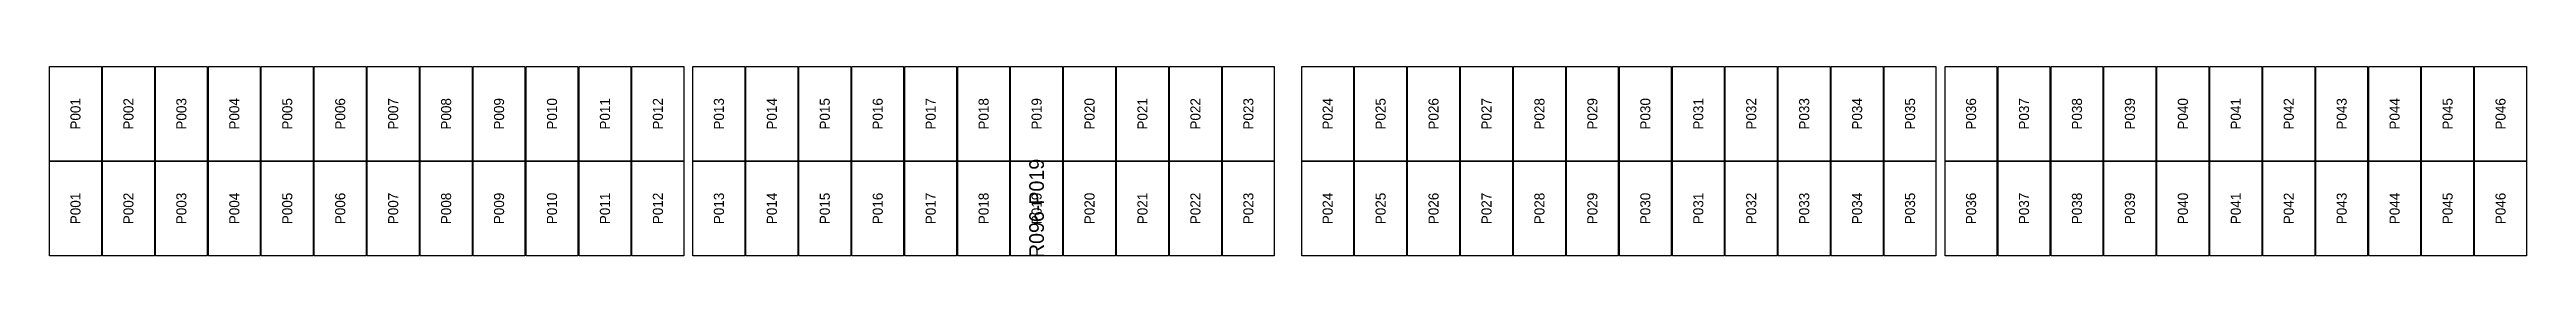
# Model space of a CAD drawing. Extents: x 296295 to 296770, y 651564 to 652121.
# Drawn here: x 296514.8 to 296568.9, y 651734.7 to 651738.9 of the extents above; entities that cross this region are included whole.
import ezdxf
from ezdxf.enums import TextEntityAlignment as Align

# ---------------------------------------------------------------- set-up
doc = ezdxf.new("R2010")
doc.units = 0

msp = doc.modelspace()

# ---------------------------------------------------------------- texts
at = {"layer": 'DEFECT_LABELS'}
msp.add_text('R096-P019', height=0.32, rotation=90, dxfattribs=at).set_placement((296536.357, 651735.794), align=Align.MIDDLE_CENTER)
at = {"layer": 'PANEL_POSITION'}
for s, p in [('P001', (296515.337, 651737.857)), ('P002', (296516.495, 651737.857)), ('P003', (296517.653, 651737.857)), ('P004', (296518.811, 651737.857)), ('P005', (296519.969, 651737.857)), ('P006', (296521.127, 651737.857)), ('P007', (296522.285, 651737.857)), ('P008', (296523.443, 651737.857)), ('P009', (296524.601, 651737.857)), ('P010', (296525.759, 651737.857)), ('P011', (296526.917, 651737.857)), ('P012', (296528.075, 651737.857)), ('P013', (296529.409, 651737.857)), ('P014', (296530.567, 651737.857)), ('P015', (296531.725, 651737.857)), ('P016', (296532.883, 651737.857)), ('P017', (296534.041, 651737.857)), ('P018', (296535.199, 651737.857)), ('P019', (296536.357, 651737.857)), ('P020', (296537.515, 651737.857)), ('P021', (296538.673, 651737.857)), ('P022', (296539.831, 651737.857)), ('P023', (296540.989, 651737.857)), ('P024', (296542.723, 651737.857)), ('P025', (296543.881, 651737.857)), ('P026', (296545.039, 651737.857)), ('P027', (296546.197, 651737.857)), ('P028', (296547.355, 651737.857)), ('P029', (296548.513, 651737.857)), ('P030', (296549.671, 651737.857)), ('P031', (296550.829, 651737.857)), ('P032', (296551.987, 651737.857)), ('P033', (296553.145, 651737.857)), ('P034', (296554.303, 651737.857)), ('P035', (296555.461, 651737.857)), ('P036', (296556.795, 651737.857)), ('P037', (296557.953, 651737.857)), ('P038', (296559.111, 651737.857)), ('P039', (296560.269, 651737.857)), ('P040', (296561.427, 651737.857)), ('P041', (296562.585, 651737.857)), ('P042', (296563.743, 651737.857)), ('P043', (296564.901, 651737.857)), ('P044', (296566.059, 651737.857)), ('P045', (296567.217, 651737.857)), ('P046', (296568.375, 651737.857)), ('P001', (296515.337, 651735.794)), ('P002', (296516.495, 651735.794)), ('P003', (296517.653, 651735.794)), ('P004', (296518.811, 651735.794)), ('P005', (296519.969, 651735.794)), ('P006', (296521.127, 651735.794)), ('P007', (296522.285, 651735.794)), ('P008', (296523.443, 651735.794)), ('P009', (296524.601, 651735.794)), ('P010', (296525.759, 651735.794)), ('P011', (296526.917, 651735.794)), ('P012', (296528.075, 651735.794)), ('P013', (296529.409, 651735.794)), ('P014', (296530.567, 651735.794)), ('P015', (296531.725, 651735.794)), ('P016', (296532.883, 651735.794)), ('P017', (296534.041, 651735.794)), ('P018', (296535.199, 651735.794)), ('P019', (296536.357, 651735.794)), ('P020', (296537.515, 651735.794)), ('P021', (296538.673, 651735.794)), ('P022', (296539.831, 651735.794)), ('P023', (296540.989, 651735.794)), ('P024', (296542.723, 651735.794)), ('P025', (296543.881, 651735.794)), ('P026', (296545.039, 651735.794)), ('P027', (296546.197, 651735.794)), ('P028', (296547.355, 651735.794)), ('P029', (296548.513, 651735.794)), ('P030', (296549.671, 651735.794)), ('P031', (296550.829, 651735.794)), ('P032', (296551.987, 651735.794)), ('P033', (296553.145, 651735.794)), ('P034', (296554.303, 651735.794)), ('P035', (296555.461, 651735.794)), ('P036', (296556.795, 651735.794)), ('P037', (296557.953, 651735.794)), ('P038', (296559.111, 651735.794)), ('P039', (296560.269, 651735.794)), ('P040', (296561.427, 651735.794)), ('P041', (296562.585, 651735.794)), ('P042', (296563.743, 651735.794)), ('P043', (296564.901, 651735.794)), ('P044', (296566.059, 651735.794)), ('P045', (296567.217, 651735.794)), ('P046', (296568.375, 651735.794))]:
    msp.add_text(s, height=0.22, rotation=90, dxfattribs=at).set_placement(p, align=Align.MIDDLE_CENTER)

# ---------------------------------------------------------------- linework, layer by layer
at = {"layer": 'DEFECTIVE_PANELS'}
msp.add_lwpolyline([(296535.79, 651736.826), (296536.924, 651736.826), (296536.924, 651734.763), (296535.79, 651734.763)], close=True, dxfattribs=at)
at = {"layer": 'PANELS_MASTER'}
for points in [[(296514.77, 651738.889), (296515.904, 651738.889), (296515.904, 651736.826), (296514.77, 651736.826)], [(296515.928, 651738.889), (296517.062, 651738.889), (296517.062, 651736.826), (296515.928, 651736.826)], [(296517.086, 651738.889), (296518.22, 651738.889), (296518.22, 651736.826), (296517.086, 651736.826)], [(296518.244, 651738.889), (296519.378, 651738.889), (296519.378, 651736.826), (296518.244, 651736.826)], [(296519.402, 651738.889), (296520.536, 651738.889), (296520.536, 651736.826), (296519.402, 651736.826)], [(296520.56, 651738.889), (296521.694, 651738.889), (296521.694, 651736.826), (296520.56, 651736.826)], [(296521.718, 651738.889), (296522.852, 651738.889), (296522.852, 651736.826), (296521.718, 651736.826)], [(296522.876, 651738.889), (296524.01, 651738.889), (296524.01, 651736.826), (296522.876, 651736.826)], [(296524.034, 651738.889), (296525.168, 651738.889), (296525.168, 651736.826), (296524.034, 651736.826)], [(296525.192, 651738.889), (296526.326, 651738.889), (296526.326, 651736.826), (296525.192, 651736.826)], [(296526.35, 651738.889), (296527.484, 651738.889), (296527.484, 651736.826), (296526.35, 651736.826)], [(296527.508, 651738.889), (296528.642, 651738.889), (296528.642, 651736.826), (296527.508, 651736.826)], [(296528.842, 651738.889), (296529.976, 651738.889), (296529.976, 651736.826), (296528.842, 651736.826)], [(296530, 651738.889), (296531.134, 651738.889), (296531.134, 651736.826), (296530, 651736.826)], [(296531.158, 651738.889), (296532.292, 651738.889), (296532.292, 651736.826), (296531.158, 651736.826)], [(296532.316, 651738.889), (296533.45, 651738.889), (296533.45, 651736.826), (296532.316, 651736.826)], [(296533.474, 651738.889), (296534.608, 651738.889), (296534.608, 651736.826), (296533.474, 651736.826)], [(296534.632, 651738.889), (296535.766, 651738.889), (296535.766, 651736.826), (296534.632, 651736.826)], [(296535.79, 651738.889), (296536.924, 651738.889), (296536.924, 651736.826), (296535.79, 651736.826)], [(296536.948, 651738.889), (296538.082, 651738.889), (296538.082, 651736.826), (296536.948, 651736.826)], [(296538.106, 651738.889), (296539.24, 651738.889), (296539.24, 651736.826), (296538.106, 651736.826)], [(296539.264, 651738.889), (296540.398, 651738.889), (296540.398, 651736.826), (296539.264, 651736.826)], [(296540.422, 651738.889), (296541.556, 651738.889), (296541.556, 651736.826), (296540.422, 651736.826)], [(296542.156, 651738.889), (296543.29, 651738.889), (296543.29, 651736.826), (296542.156, 651736.826)], [(296543.314, 651738.889), (296544.448, 651738.889), (296544.448, 651736.826), (296543.314, 651736.826)], [(296544.472, 651738.889), (296545.606, 651738.889), (296545.606, 651736.826), (296544.472, 651736.826)], [(296545.63, 651738.889), (296546.764, 651738.889), (296546.764, 651736.826), (296545.63, 651736.826)], [(296546.788, 651738.889), (296547.922, 651738.889), (296547.922, 651736.826), (296546.788, 651736.826)], [(296547.946, 651738.889), (296549.08, 651738.889), (296549.08, 651736.826), (296547.946, 651736.826)], [(296549.104, 651738.889), (296550.238, 651738.889), (296550.238, 651736.826), (296549.104, 651736.826)], [(296550.262, 651738.889), (296551.396, 651738.889), (296551.396, 651736.826), (296550.262, 651736.826)], [(296551.42, 651738.889), (296552.554, 651738.889), (296552.554, 651736.826), (296551.42, 651736.826)], [(296552.578, 651738.889), (296553.712, 651738.889), (296553.712, 651736.826), (296552.578, 651736.826)], [(296553.736, 651738.889), (296554.87, 651738.889), (296554.87, 651736.826), (296553.736, 651736.826)], [(296554.894, 651738.889), (296556.028, 651738.889), (296556.028, 651736.826), (296554.894, 651736.826)], [(296556.228, 651738.889), (296557.362, 651738.889), (296557.362, 651736.826), (296556.228, 651736.826)], [(296557.386, 651738.889), (296558.52, 651738.889), (296558.52, 651736.826), (296557.386, 651736.826)], [(296558.544, 651738.889), (296559.678, 651738.889), (296559.678, 651736.826), (296558.544, 651736.826)], [(296559.702, 651738.889), (296560.836, 651738.889), (296560.836, 651736.826), (296559.702, 651736.826)], [(296560.86, 651738.889), (296561.994, 651738.889), (296561.994, 651736.826), (296560.86, 651736.826)], [(296562.018, 651738.889), (296563.152, 651738.889), (296563.152, 651736.826), (296562.018, 651736.826)], [(296563.176, 651738.889), (296564.31, 651738.889), (296564.31, 651736.826), (296563.176, 651736.826)], [(296564.334, 651738.889), (296565.468, 651738.889), (296565.468, 651736.826), (296564.334, 651736.826)], [(296565.492, 651738.889), (296566.626, 651738.889), (296566.626, 651736.826), (296565.492, 651736.826)], [(296566.65, 651738.889), (296567.784, 651738.889), (296567.784, 651736.826), (296566.65, 651736.826)], [(296567.808, 651738.889), (296568.942, 651738.889), (296568.942, 651736.826), (296567.808, 651736.826)], [(296514.77, 651736.826), (296515.904, 651736.826), (296515.904, 651734.763), (296514.77, 651734.763)], [(296515.928, 651736.826), (296517.062, 651736.826), (296517.062, 651734.763), (296515.928, 651734.763)], [(296517.086, 651736.826), (296518.22, 651736.826), (296518.22, 651734.763), (296517.086, 651734.763)], [(296518.244, 651736.826), (296519.378, 651736.826), (296519.378, 651734.763), (296518.244, 651734.763)], [(296519.402, 651736.826), (296520.536, 651736.826), (296520.536, 651734.763), (296519.402, 651734.763)], [(296520.56, 651736.826), (296521.694, 651736.826), (296521.694, 651734.763), (296520.56, 651734.763)], [(296521.718, 651736.826), (296522.852, 651736.826), (296522.852, 651734.763), (296521.718, 651734.763)], [(296522.876, 651736.826), (296524.01, 651736.826), (296524.01, 651734.763), (296522.876, 651734.763)], [(296524.034, 651736.826), (296525.168, 651736.826), (296525.168, 651734.763), (296524.034, 651734.763)], [(296525.192, 651736.826), (296526.326, 651736.826), (296526.326, 651734.763), (296525.192, 651734.763)], [(296526.35, 651736.826), (296527.484, 651736.826), (296527.484, 651734.763), (296526.35, 651734.763)], [(296527.508, 651736.826), (296528.642, 651736.826), (296528.642, 651734.763), (296527.508, 651734.763)], [(296528.842, 651736.826), (296529.976, 651736.826), (296529.976, 651734.763), (296528.842, 651734.763)], [(296530, 651736.826), (296531.134, 651736.826), (296531.134, 651734.763), (296530, 651734.763)], [(296531.158, 651736.826), (296532.292, 651736.826), (296532.292, 651734.763), (296531.158, 651734.763)], [(296532.316, 651736.826), (296533.45, 651736.826), (296533.45, 651734.763), (296532.316, 651734.763)], [(296533.474, 651736.826), (296534.608, 651736.826), (296534.608, 651734.763), (296533.474, 651734.763)], [(296534.632, 651736.826), (296535.766, 651736.826), (296535.766, 651734.763), (296534.632, 651734.763)], [(296536.948, 651736.826), (296538.082, 651736.826), (296538.082, 651734.763), (296536.948, 651734.763)], [(296538.106, 651736.826), (296539.24, 651736.826), (296539.24, 651734.763), (296538.106, 651734.763)], [(296539.264, 651736.826), (296540.398, 651736.826), (296540.398, 651734.763), (296539.264, 651734.763)], [(296540.422, 651736.826), (296541.556, 651736.826), (296541.556, 651734.763), (296540.422, 651734.763)], [(296542.156, 651736.826), (296543.29, 651736.826), (296543.29, 651734.763), (296542.156, 651734.763)], [(296543.314, 651736.826), (296544.448, 651736.826), (296544.448, 651734.763), (296543.314, 651734.763)], [(296544.472, 651736.826), (296545.606, 651736.826), (296545.606, 651734.763), (296544.472, 651734.763)], [(296545.63, 651736.826), (296546.764, 651736.826), (296546.764, 651734.763), (296545.63, 651734.763)], [(296546.788, 651736.826), (296547.922, 651736.826), (296547.922, 651734.763), (296546.788, 651734.763)], [(296547.946, 651736.826), (296549.08, 651736.826), (296549.08, 651734.763), (296547.946, 651734.763)], [(296549.104, 651736.826), (296550.238, 651736.826), (296550.238, 651734.763), (296549.104, 651734.763)], [(296550.262, 651736.826), (296551.396, 651736.826), (296551.396, 651734.763), (296550.262, 651734.763)], [(296551.42, 651736.826), (296552.554, 651736.826), (296552.554, 651734.763), (296551.42, 651734.763)], [(296552.578, 651736.826), (296553.712, 651736.826), (296553.712, 651734.763), (296552.578, 651734.763)], [(296553.736, 651736.826), (296554.87, 651736.826), (296554.87, 651734.763), (296553.736, 651734.763)], [(296554.894, 651736.826), (296556.028, 651736.826), (296556.028, 651734.763), (296554.894, 651734.763)], [(296556.228, 651736.826), (296557.362, 651736.826), (296557.362, 651734.763), (296556.228, 651734.763)], [(296557.386, 651736.826), (296558.52, 651736.826), (296558.52, 651734.763), (296557.386, 651734.763)], [(296558.544, 651736.826), (296559.678, 651736.826), (296559.678, 651734.763), (296558.544, 651734.763)], [(296559.702, 651736.826), (296560.836, 651736.826), (296560.836, 651734.763), (296559.702, 651734.763)], [(296560.86, 651736.826), (296561.994, 651736.826), (296561.994, 651734.763), (296560.86, 651734.763)], [(296562.018, 651736.826), (296563.152, 651736.826), (296563.152, 651734.763), (296562.018, 651734.763)], [(296563.176, 651736.826), (296564.31, 651736.826), (296564.31, 651734.763), (296563.176, 651734.763)], [(296564.334, 651736.826), (296565.468, 651736.826), (296565.468, 651734.763), (296564.334, 651734.763)], [(296565.492, 651736.826), (296566.626, 651736.826), (296566.626, 651734.763), (296565.492, 651734.763)], [(296566.65, 651736.826), (296567.784, 651736.826), (296567.784, 651734.763), (296566.65, 651734.763)], [(296567.808, 651736.826), (296568.942, 651736.826), (296568.942, 651734.763), (296567.808, 651734.763)]]:
    msp.add_lwpolyline(points, close=True, dxfattribs=at)

msp.set_redraw_order([(e.dxf.handle, doc.entitydb.next_handle()) for e in msp.query("TEXT MTEXT ATTDEF DIMENSION ARC_DIMENSION")])  # texts and dimensions are drawn at this point

doc.saveas('drawing.dxf')
